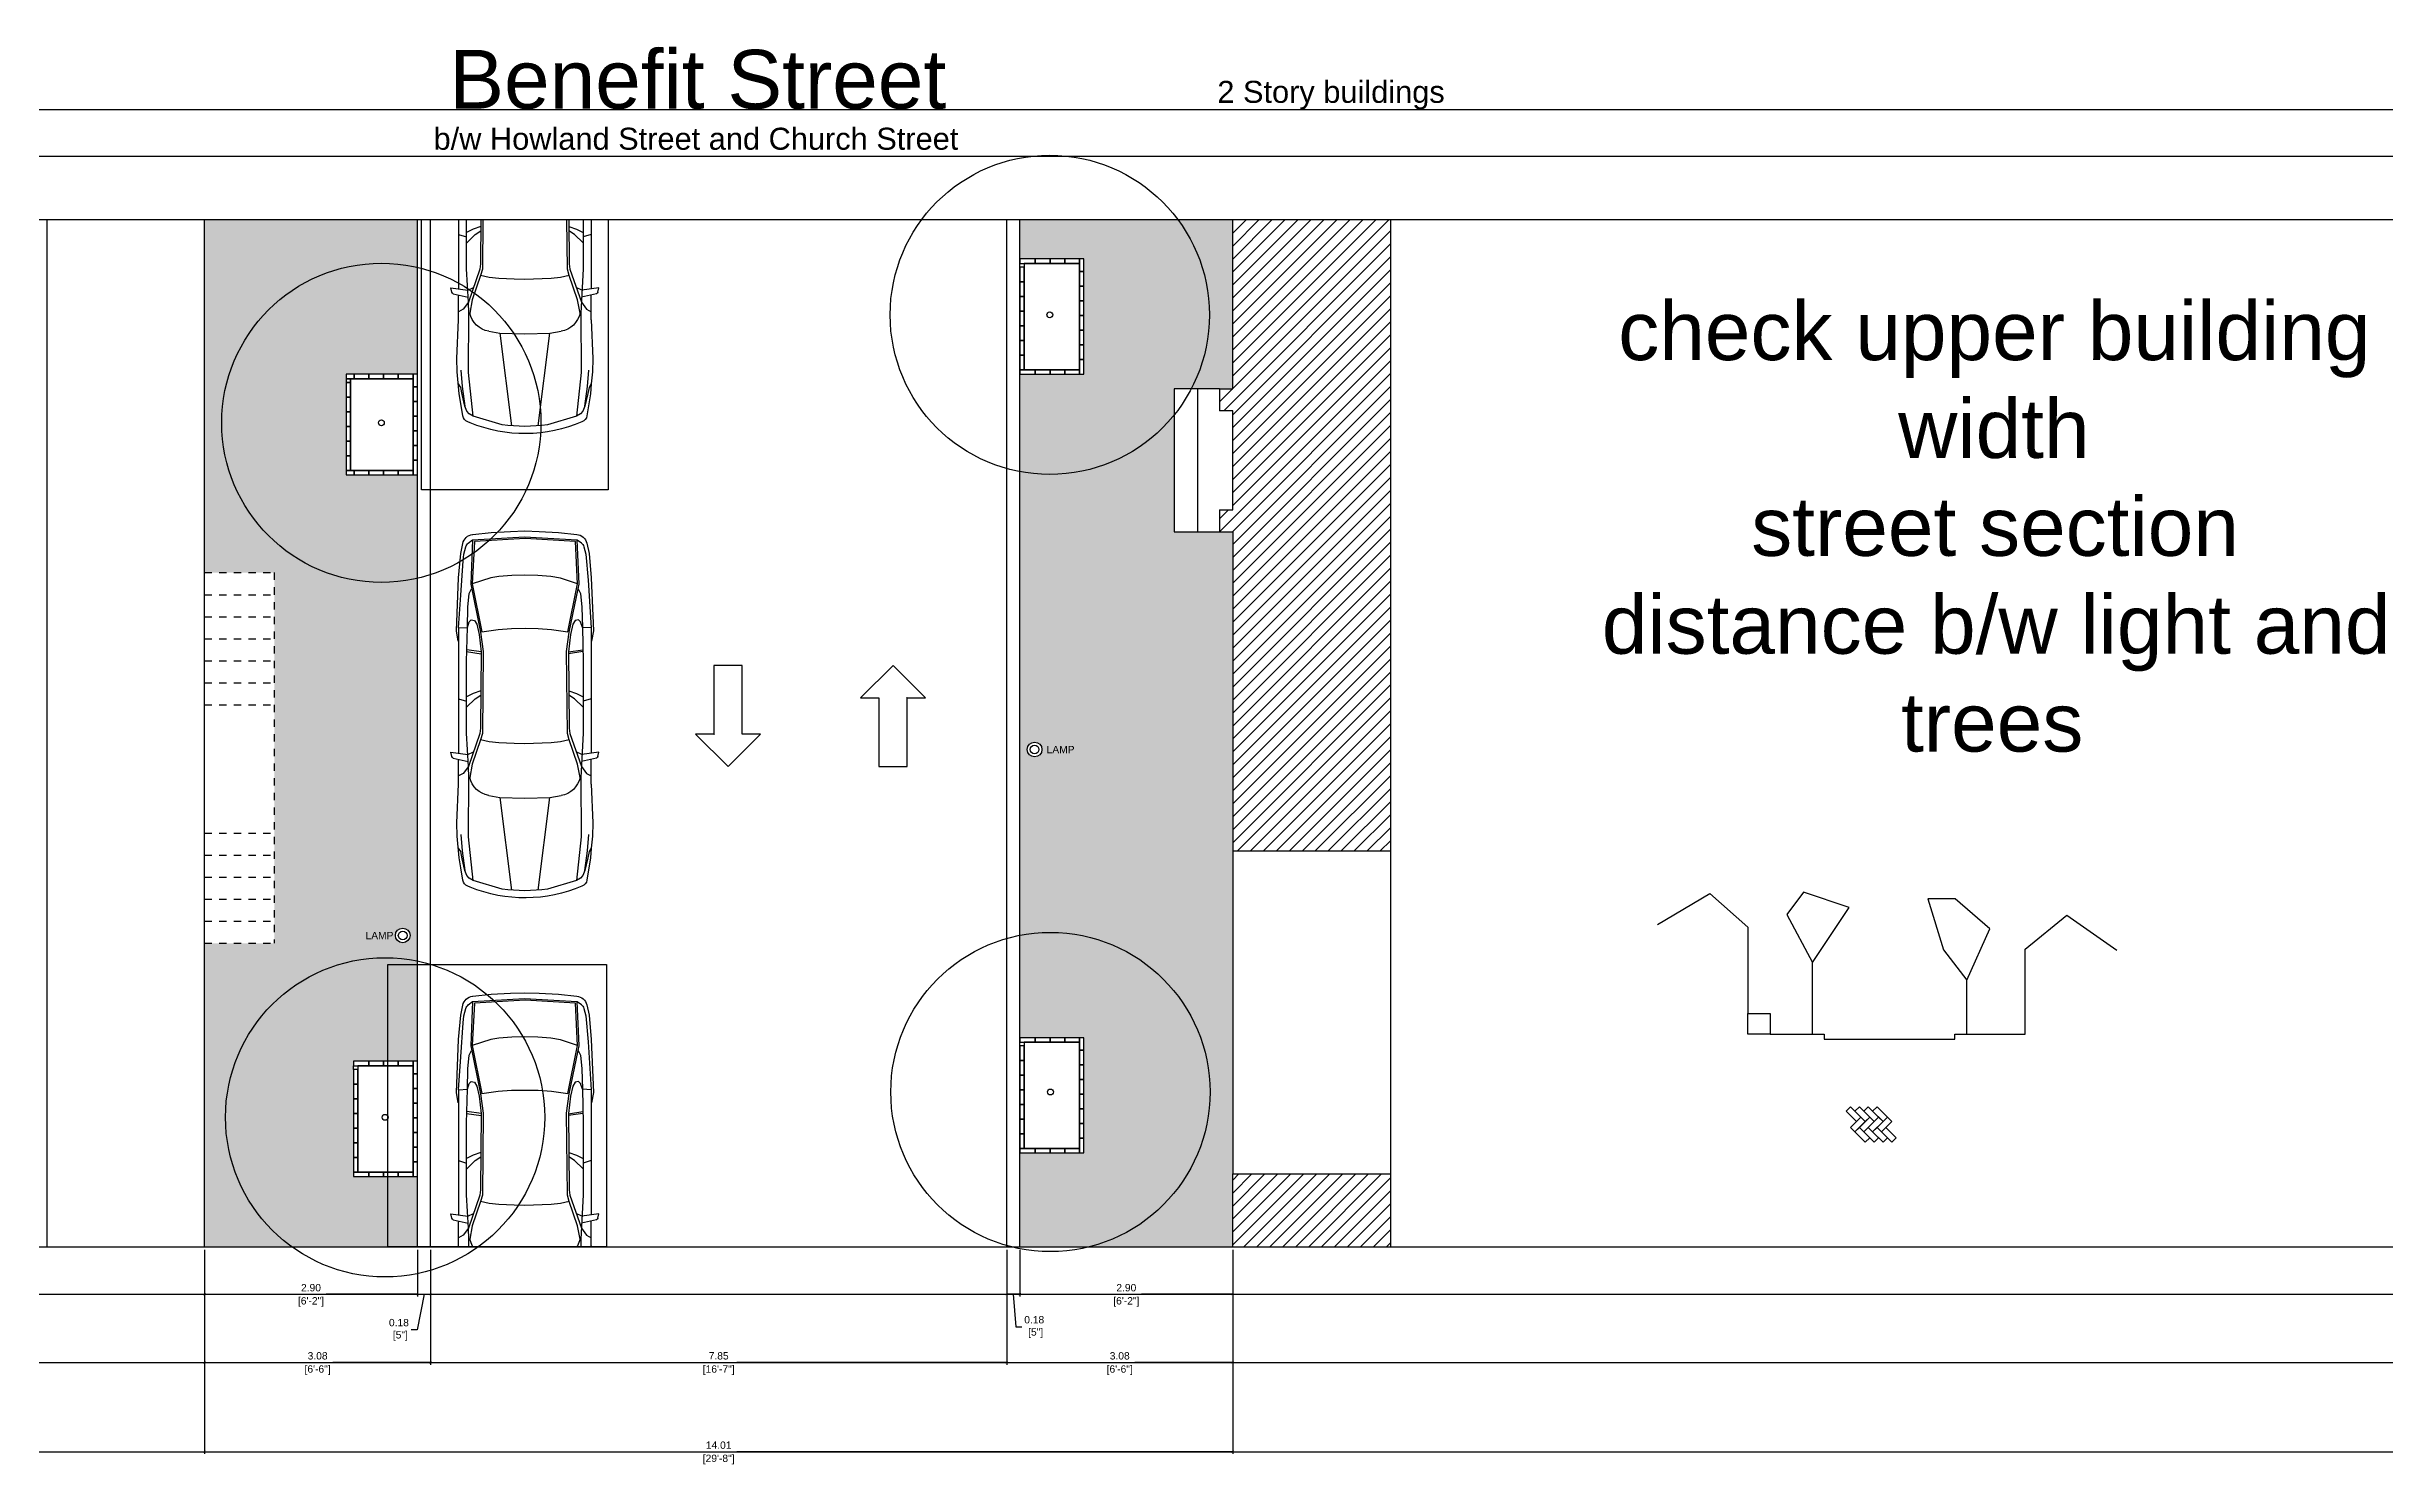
# Model space of a CAD drawing. Extents: x 4 to 262, y -261 to 351.
# Drawn here: x 46.61 to 78.48, y -113.14 to -93.82 of the extents above; entities that cross this region are included whole.
import ezdxf
from ezdxf.xclip import XClip

# ---------------------------------------------------------------- set-up
doc = ezdxf.new("R2010")
doc.units = 0
doc.header["$LTSCALE"] = 0.1
doc.header["$MEASUREMENT"] = 0
doc.header["$XCLIPFRAME"] = 2
doc.header["$PDMODE"] = 3
doc.linetypes.add('DASHED', pattern=[0.75, 0.5, -0.25])
doc.layers.get('0').update_dxf_attribs({"color": 102})
for name, color, linetype in [('Cars', 4, 'Continuous'), ('Details', 9, 'Continuous'), ('Edge', 1, 'Continuous'), ('Hatch and Paving', 252, 'Continuous'), ('HIDDEN', 204, 'Continuous'), ('Optional', 4, 'Continuous'), ('Poche', 6, 'Continuous'), ('Text', 7, 'Continuous'), ('Trees', 3, 'Continuous')]:
    doc.layers.add(name, color=color, linetype=linetype)
doc.styles.get("Standard").update_dxf_attribs({"font": 'Arial.ttf'})
doc.dimstyles.get("Standard").update_dxf_attribs({"dimtxt": 0.1, "dimasz": 0.03, "dimexe": 0.03, "dimexo": 0.04, "dimgap": 0.04, "dimtad": 0, "dimtih": 1, "dimtoh": 1, "dimzin": 0, "dimdsep": 46, "dimtxsty": 'Standard', "dimblk": 'ARCHTICK', "dimblk1": 'ARCHTICK', "dimblk2": 'ARCHTICK', "dimcen": 0.09, "dimclrd": 256, "dimclre": 256, "dimadec": 0, "dimazin": 0, "dimtfac": 1, "dimtofl": 0, "dimtmove": 1, "dimatfit": 3, "dimfxl": 1, "dimtolj": 1, "dimtzin": 0, "dimlwe": -1, "dimarcsym": 0})

msp = doc.modelspace()

# ---------------------------------------------------------------- texts
at = {"layer": 'Text', "attachment_point": 1}
for s, width, insert, char_height in [('\\pi3.0709;Benefit Street', 12.78844, (49.029, -93.865), 0.8), ('\\pi1.7752;2 Story buildings', 6.61172, (60.79, -94.287), 0.3), ('\\pi2.856;b/w Howland Street and Church Street', 12.78844, (49.029, -94.926), 0.3), ('\\pi1.3301;check upper building \\P\\pi5.1446;width\\P\\pi3.1418;street section\\P\\pi1.1064;distance b/w light and \\P\\pi5.1828;trees', 12.78844, (66.698, -97.293), 0.8), ('LAMP', 0.8281, (60.239, -103.349), 0.1), ('LAMP', 0.8281, (50.958, -105.884), 0.1)]:
    msp.add_mtext_dynamic_manual_height_columns(s, width=width, gutter_width=1, heights=[0], dxfattribs=dict(at, insert=insert, char_height=char_height))

# ---------------------------------------------------------------- blocks, each defined once
blk = doc.blocks.new('Car 1')
at = {"color": 8, "linetype": 'Continuous'}
for p, q in [((29.702, 21.376), (29.672, 21.235)), ((29.836, 21.421), (29.776, 21.38)), ((29.809, 20.82), (29.836, 21.421)), ((29.83, 20.822), (29.859, 21.401)), ((30.55, 21.463), (29.836, 21.421)), ((30.089, 21.523), (29.839, 21.496)), ((29.859, 21.401), (30.542, 21.441)), ((30.35, 21.538), (30.089, 21.523)), ((30.547, 21.543), (30.35, 21.538)), ((30.542, 21.441), (31.234, 21.401)), ((30.743, 21.538), (30.547, 21.543)), ((31.258, 21.421), (30.55, 21.463)), ((31.004, 21.523), (30.743, 21.538)), ((31.254, 21.496), (31.004, 21.523)), ((31.234, 21.401), (31.263, 20.822)), ((31.321, 21.376), (31.258, 21.421)), ((31.258, 21.421), (31.285, 20.82)), ((31.421, 21.235), (31.392, 21.372)), ((29.672, 21.235), (29.643, 20.905)), ((29.714, 21.228), (29.683, 20.872)), ((29.742, 21.327), (29.714, 21.228)), ((31.379, 21.228), (31.351, 21.327)), ((31.389, 21.134), (31.379, 21.228)), ((31.421, 20.669), (31.389, 21.134)), ((31.45, 20.905), (31.421, 21.235)), ((29.643, 20.905), (29.613, 20.182)), ((29.683, 20.872), (29.643, 20.221)), ((29.822, 20.756), (29.789, 20.69)), ((29.822, 20.756), (29.809, 20.82)), ((29.942, 20.164), (29.822, 20.756)), ((29.83, 20.822), (30.062, 20.899)), ((29.962, 20.168), (29.83, 20.822)), ((30.062, 20.899), (30.191, 20.924)), ((30.191, 20.924), (30.368, 20.938)), ((30.368, 20.938), (30.55, 20.94)), ((30.55, 20.94), (30.725, 20.938)), ((30.725, 20.938), (30.902, 20.924)), ((30.902, 20.924), (31.012, 20.906)), ((31.012, 20.906), (31.263, 20.822)), ((31.263, 20.822), (31.131, 20.168)), ((31.285, 20.82), (31.152, 20.164)), ((31.305, 20.69), (31.272, 20.756)), ((31.48, 20.182), (31.45, 20.905)), ((29.769, 20.504), (29.763, 20.228)), ((29.789, 20.69), (29.769, 20.504)), ((31.324, 20.504), (31.305, 20.69)), ((31.33, 20.228), (31.324, 20.504)), ((31.45, 20.221), (31.421, 20.669)), ((29.613, 20.182), (29.639, 20.04)), ((29.643, 20.221), (29.763, 20.228)), ((29.643, 20.221), (29.643, 18.514)), ((29.763, 20.228), (29.752, 19.766)), ((29.763, 20.228), (29.789, 20.305)), ((29.789, 20.305), (29.814, 20.332)), ((29.814, 20.332), (29.86, 20.322)), ((29.86, 20.322), (29.891, 20.271)), ((29.891, 20.271), (29.924, 20.133)), ((29.924, 20.133), (29.954, 19.896)), ((29.979, 19.902), (29.942, 20.164)), ((30.184, 20.202), (29.962, 20.168)), ((30.365, 20.215), (30.184, 20.202)), ((30.543, 20.217), (30.365, 20.215)), ((30.728, 20.215), (30.543, 20.217)), ((30.909, 20.202), (30.728, 20.215)), ((31.131, 20.168), (30.909, 20.202)), ((31.152, 20.164), (31.114, 19.902)), ((31.169, 20.133), (31.14, 19.896)), ((31.202, 20.271), (31.169, 20.133)), ((31.234, 20.322), (31.202, 20.271)), ((31.279, 20.332), (31.234, 20.322)), ((31.305, 20.305), (31.279, 20.332)), ((31.33, 20.228), (31.305, 20.305)), ((31.342, 19.766), (31.33, 20.228)), ((31.45, 20.221), (31.33, 20.228)), ((31.45, 20.221), (31.45, 18.514)), ((31.454, 20.04), (31.48, 20.182)), ((29.752, 19.766), (29.752, 18.789)), ((29.954, 19.894), (29.755, 19.924)), ((29.755, 19.899), (29.95, 19.87)), ((29.954, 19.896), (29.942, 18.855)), ((29.967, 18.785), (29.979, 19.902)), ((31.114, 19.902), (31.126, 18.785)), ((31.14, 19.896), (31.338, 19.924)), ((31.14, 19.896), (31.151, 18.855)), ((31.341, 19.899), (31.143, 19.87)), ((31.342, 18.789), (31.342, 19.766)), ((29.642, 19.256), (29.752, 19.222)), ((29.843, 19.328), (29.752, 19.284)), ((29.752, 19.142), (29.87, 19.256)), ((29.948, 19.366), (29.843, 19.328)), ((29.87, 19.256), (29.947, 19.307)), ((31.145, 19.366), (31.25, 19.328)), ((31.223, 19.256), (31.146, 19.307)), ((31.344, 19.14), (31.223, 19.256)), ((31.25, 19.328), (31.344, 19.283)), ((31.451, 19.256), (31.342, 19.222)), ((29.942, 18.855), (29.932, 18.784)), ((31.151, 18.855), (31.161, 18.784)), ((29.551, 18.47), (29.538, 18.53)), ((29.538, 18.53), (29.769, 18.496)), ((29.752, 18.789), (29.784, 18.185)), ((29.769, 18.496), (29.846, 18.532)), ((29.932, 18.784), (29.777, 18.333)), ((29.829, 18.365), (29.943, 18.698)), ((29.943, 18.698), (29.967, 18.785)), ((29.943, 18.698), (30.062, 18.67)), ((30.062, 18.67), (30.19, 18.655)), ((30.19, 18.655), (30.551, 18.644)), ((30.551, 18.644), (30.691, 18.648)), ((30.691, 18.648), (30.903, 18.655)), ((30.903, 18.655), (31.031, 18.67)), ((31.031, 18.67), (31.15, 18.698)), ((31.126, 18.785), (31.15, 18.698)), ((31.15, 18.698), (31.264, 18.365)), ((31.161, 18.784), (31.316, 18.333)), ((31.325, 18.496), (31.248, 18.532)), ((31.316, 18.333), (31.342, 18.789)), ((31.555, 18.53), (31.325, 18.496)), ((31.542, 18.47), (31.555, 18.53)), ((29.571, 18.449), (29.774, 18.402)), ((29.643, 18.092), (29.643, 18.432)), ((29.705, 18.239), (29.643, 18.204)), ((29.777, 18.333), (29.705, 18.239)), ((29.784, 18.185), (29.779, 17.375)), ((29.795, 18.185), (29.829, 18.365)), ((31.264, 18.365), (31.298, 18.185)), ((31.309, 18.185), (31.316, 18.333)), ((31.315, 17.375), (31.309, 18.185)), ((31.316, 18.333), (31.389, 18.239)), ((31.522, 18.449), (31.32, 18.402)), ((31.389, 18.239), (31.451, 18.204)), ((31.45, 18.092), (31.45, 18.432)), ((29.643, 18.092), (29.62, 17.566)), ((30.206, 17.913), (30.054, 17.938)), ((30.366, 16.648), (30.206, 17.913)), ((30.547, 17.902), (30.206, 17.913)), ((30.887, 17.913), (30.547, 17.902)), ((30.887, 17.913), (30.727, 16.648)), ((31.039, 17.938), (30.887, 17.913)), ((31.473, 17.566), (31.45, 18.092)), ((29.62, 17.566), (29.626, 17.384)), ((31.467, 17.384), (31.473, 17.566)), ((29.626, 17.384), (29.642, 17.219)), ((29.642, 17.219), (29.672, 17.173)), ((29.642, 17.219), (29.653, 17.087)), ((29.694, 17.185), (29.676, 17.408)), ((29.779, 17.375), (29.843, 16.78)), ((31.251, 16.78), (31.315, 17.375)), ((31.417, 17.408), (31.4, 17.185)), ((31.421, 17.173), (31.451, 17.219)), ((31.441, 17.087), (31.467, 17.384)), ((29.653, 17.087), (29.701, 16.784)), ((29.672, 17.173), (29.689, 17.09)), ((29.689, 17.09), (29.73, 16.918)), ((29.73, 16.918), (29.694, 17.185)), ((29.73, 16.918), (29.756, 16.848)), ((31.338, 16.848), (31.363, 16.918)), ((31.4, 17.185), (31.363, 16.918)), ((31.363, 16.918), (31.4, 17.074)), ((31.392, 16.784), (31.421, 16.954)), ((31.4, 17.074), (31.421, 17.173)), ((31.421, 16.954), (31.441, 17.087)), ((29.756, 16.848), (29.789, 16.813)), ((29.789, 16.813), (29.843, 16.78)), ((29.843, 16.78), (30.238, 16.663)), ((30.855, 16.663), (31.251, 16.78)), ((31.251, 16.78), (31.305, 16.813)), ((31.293, 16.689), (31.324, 16.702)), ((31.305, 16.813), (31.338, 16.848)), ((30.547, 16.543), (30.547, 16.543))]:
    blk.add_line(p, q, dxfattribs=at)
for centre, radius, start, end in [((29.857, 21.339), 0.159, 96.1654, 166.417), ((29.844, 21.298), 0.106, 124.732, 163.999), ((31.237, 21.339), 0.159, 12.0139, 81.7918), ((31.249, 21.298), 0.106, 16.0009, 47.497), ((29.577, 18.475), 0.0265, 191.8561, 256.8464), ((30.107, 18.253), 0.32, 192.2413, 260.4689), ((30.987, 18.253), 0.319, 279.531, 347.7586), ((31.516, 18.475), 0.0265, 283.1524, 348.1427), ((29.805, 16.802), 0.106, 189.5619, 249.9003), ((30.547, 18.523), 1.98, 246.8697, 292.1307), ((30.547, 18.805), 2.164, 261.8061, 278.1938), ((31.288, 16.802), 0.106, 290.0997, 350.438)]:
    blk.add_arc(centre, radius, start, end, dxfattribs=at)
blk = doc.blocks.new('Tree 1')
for radius in [2.175, 0.04]:
    blk.add_circle((19.781, 19.848), radius)
blk = doc.blocks.new('_ArchTick')
at = {"color": 0, "linetype": 'ByBlock', "const_width": 0.15}
blk.add_lwpolyline([(-0.5, -0.5), (0.5, 0.5)], dxfattribs=at)
blk = doc.blocks.new('*D69')
at = {"layer": 'Defpoints', "color": 0, "transparency": 16777216}
for p in [(48.765, -110.176), (51.665, -110.176), (51.665, -110.823)]:
    blk.add_point(p, dxfattribs=at)
at = {"layer": 'Text', "transparency": 16777216}
for p, q in [((48.765, -110.216), (48.765, -110.853)), ((51.665, -110.216), (51.665, -110.853))]:
    blk.add_line(p, q, dxfattribs=at)
at = {"layer": 'Text', "lineweight": -2, "transparency": 16777216}
for p, q in [((48.765, -110.823), (50.006, -110.823)), ((51.665, -110.823), (50.423, -110.823))]:
    blk.add_line(p, q, dxfattribs=at)
at = {"layer": 'Text', "lineweight": -2, "transparency": 16777216, "xscale": 0.03, "yscale": 0.03, "zscale": 0.03, "rotation": 180}
blk.add_blockref('_ArchTick', (48.765, -110.823), dxfattribs=at)
at = {"layer": 'Text', "lineweight": -2, "transparency": 16777216, "xscale": 0.03, "yscale": 0.03, "zscale": 0.03}
blk.add_blockref('_ArchTick', (51.665, -110.823), dxfattribs=at)
at = {"layer": 'Text', "color": 0, "transparency": 16777216, "char_height": 0.1, "attachment_point": 5}
for s, insert in [('\\A1;[6\'-2"]', (50.215, -110.927)), ('\\A1;2.90', (50.215, -110.733))]:
    blk.add_mtext(s, dxfattribs=dict(at, insert=insert))
blk = doc.blocks.new('*D70')
at = {"layer": 'Defpoints', "color": 0, "transparency": 16777216}
for p in [(51.665, -110.176), (51.845, -110.176), (51.845, -110.823)]:
    blk.add_point(p, dxfattribs=at)
at = {"layer": 'Text', "transparency": 16777216}
for p, q in [((51.665, -110.216), (51.665, -110.853)), ((51.845, -110.216), (51.845, -110.853))]:
    blk.add_line(p, q, dxfattribs=at)
at = {"layer": 'Text', "lineweight": -2, "transparency": 16777216}
for p, q in [((51.755, -110.823), (51.661, -111.307)), ((51.665, -110.823), (51.845, -110.823)), ((51.661, -111.307), (51.581, -111.307))]:
    blk.add_line(p, q, dxfattribs=at)
at = {"layer": 'Text', "lineweight": -2, "transparency": 16777216, "xscale": 0.03, "yscale": 0.03, "zscale": 0.03, "rotation": 180}
blk.add_blockref('_ArchTick', (51.665, -110.823), dxfattribs=at)
at = {"layer": 'Text', "lineweight": -2, "transparency": 16777216, "xscale": 0.03, "yscale": 0.03, "zscale": 0.03}
blk.add_blockref('_ArchTick', (51.845, -110.823), dxfattribs=at)
at = {"layer": 'Text', "color": 0, "transparency": 16777216, "insert": (51.413, -111.307), "char_height": 0.1, "attachment_point": 5}
blk.add_mtext('\\A1;0.18\\P [5"]', dxfattribs=at)
blk = doc.blocks.new('*D71')
at = {"layer": 'Defpoints', "color": 0, "transparency": 16777216}
for p in [(51.845, -110.176), (59.695, -110.176), (59.695, -111.753)]:
    blk.add_point(p, dxfattribs=at)
at = {"layer": 'Text', "transparency": 16777216}
for p, q in [((51.845, -110.216), (51.845, -111.783)), ((59.695, -110.216), (59.695, -111.783))]:
    blk.add_line(p, q, dxfattribs=at)
at = {"layer": 'Text', "lineweight": -2, "transparency": 16777216}
for p, q in [((51.845, -111.753), (55.522, -111.753)), ((59.695, -111.753), (56.017, -111.753))]:
    blk.add_line(p, q, dxfattribs=at)
at = {"layer": 'Text', "lineweight": -2, "transparency": 16777216, "xscale": 0.03, "yscale": 0.03, "zscale": 0.03, "rotation": 180}
blk.add_blockref('_ArchTick', (51.845, -111.753), dxfattribs=at)
at = {"layer": 'Text', "lineweight": -2, "transparency": 16777216, "xscale": 0.03, "yscale": 0.03, "zscale": 0.03}
blk.add_blockref('_ArchTick', (59.695, -111.753), dxfattribs=at)
at = {"layer": 'Text', "color": 0, "transparency": 16777216, "char_height": 0.1, "attachment_point": 5}
for s, insert in [('\\A1;[16\'-7"]', (55.77, -111.856)), ('\\A1;7.85', (55.77, -111.662))]:
    blk.add_mtext(s, dxfattribs=dict(at, insert=insert))
blk = doc.blocks.new('*D72')
at = {"layer": 'Defpoints', "color": 0, "transparency": 16777216}
for p in [(59.695, -110.176), (59.875, -110.176), (59.695, -110.823)]:
    blk.add_point(p, dxfattribs=at)
at = {"layer": 'Text', "transparency": 16777216}
for p, q in [((59.695, -110.216), (59.695, -110.853)), ((59.875, -110.216), (59.875, -110.853))]:
    blk.add_line(p, q, dxfattribs=at)
at = {"layer": 'Text', "lineweight": -2, "transparency": 16777216}
for p, q in [((59.875, -110.823), (59.695, -110.823)), ((59.785, -110.823), (59.821, -111.268)), ((59.821, -111.268), (59.901, -111.268))]:
    blk.add_line(p, q, dxfattribs=at)
at = {"layer": 'Text', "lineweight": -2, "transparency": 16777216, "xscale": 0.03, "yscale": 0.03, "zscale": 0.03, "rotation": 180}
blk.add_blockref('_ArchTick', (59.695, -110.823), dxfattribs=at)
at = {"layer": 'Text', "lineweight": -2, "transparency": 16777216, "xscale": 0.03, "yscale": 0.03, "zscale": 0.03}
blk.add_blockref('_ArchTick', (59.875, -110.823), dxfattribs=at)
at = {"layer": 'Text', "color": 0, "transparency": 16777216, "insert": (60.07, -111.268), "char_height": 0.1, "attachment_point": 5}
blk.add_mtext('\\A1;0.18\\P [5"]', dxfattribs=at)
blk = doc.blocks.new('*D73')
at = {"layer": 'Defpoints', "color": 0, "transparency": 16777216}
for p in [(59.875, -110.176), (62.775, -110.176), (62.775, -110.823)]:
    blk.add_point(p, dxfattribs=at)
at = {"layer": 'Text', "transparency": 16777216}
for p, q in [((59.875, -110.216), (59.875, -110.853)), ((62.775, -110.216), (62.775, -110.853))]:
    blk.add_line(p, q, dxfattribs=at)
at = {"layer": 'Text', "lineweight": -2, "transparency": 16777216}
for p, q in [((59.875, -110.823), (61.116, -110.823)), ((62.775, -110.823), (61.533, -110.823))]:
    blk.add_line(p, q, dxfattribs=at)
at = {"layer": 'Text', "lineweight": -2, "transparency": 16777216, "xscale": 0.03, "yscale": 0.03, "zscale": 0.03, "rotation": 180}
blk.add_blockref('_ArchTick', (59.875, -110.823), dxfattribs=at)
at = {"layer": 'Text', "lineweight": -2, "transparency": 16777216, "xscale": 0.03, "yscale": 0.03, "zscale": 0.03}
blk.add_blockref('_ArchTick', (62.775, -110.823), dxfattribs=at)
at = {"layer": 'Text', "color": 0, "transparency": 16777216, "char_height": 0.1, "attachment_point": 5}
for s, insert in [('\\A1;[6\'-2"]', (61.325, -110.927)), ('\\A1;2.90', (61.325, -110.733))]:
    blk.add_mtext(s, dxfattribs=dict(at, insert=insert))
blk = doc.blocks.new('*D74')
at = {"layer": 'Defpoints', "color": 0, "transparency": 16777216}
for p in [(48.765, -110.176), (51.845, -110.176), (51.845, -111.753)]:
    blk.add_point(p, dxfattribs=at)
at = {"layer": 'Text', "transparency": 16777216}
for p, q in [((48.765, -110.216), (48.765, -111.783)), ((51.845, -110.216), (51.845, -111.783))]:
    blk.add_line(p, q, dxfattribs=at)
at = {"layer": 'Text', "lineweight": -2, "transparency": 16777216}
for p, q in [((48.765, -111.753), (50.096, -111.753)), ((51.845, -111.753), (50.513, -111.753))]:
    blk.add_line(p, q, dxfattribs=at)
at = {"layer": 'Text', "lineweight": -2, "transparency": 16777216, "xscale": 0.03, "yscale": 0.03, "zscale": 0.03, "rotation": 180}
blk.add_blockref('_ArchTick', (48.765, -111.753), dxfattribs=at)
at = {"layer": 'Text', "lineweight": -2, "transparency": 16777216, "xscale": 0.03, "yscale": 0.03, "zscale": 0.03}
blk.add_blockref('_ArchTick', (51.845, -111.753), dxfattribs=at)
at = {"layer": 'Text', "color": 0, "transparency": 16777216, "char_height": 0.1, "attachment_point": 5}
for s, insert in [('\\A1;[6\'-6"]', (50.305, -111.856)), ('\\A1;3.08', (50.305, -111.662))]:
    blk.add_mtext(s, dxfattribs=dict(at, insert=insert))
blk = doc.blocks.new('*D75')
at = {"layer": 'Defpoints', "color": 0, "transparency": 16777216}
for p in [(59.695, -110.176), (62.775, -110.176), (62.775, -111.753)]:
    blk.add_point(p, dxfattribs=at)
at = {"layer": 'Text', "transparency": 16777216}
for p, q in [((59.695, -110.216), (59.695, -111.783)), ((62.775, -110.216), (62.775, -111.783))]:
    blk.add_line(p, q, dxfattribs=at)
at = {"layer": 'Text', "lineweight": -2, "transparency": 16777216}
for p, q in [((59.695, -111.753), (61.026, -111.753)), ((62.775, -111.753), (61.443, -111.753))]:
    blk.add_line(p, q, dxfattribs=at)
at = {"layer": 'Text', "lineweight": -2, "transparency": 16777216, "xscale": 0.03, "yscale": 0.03, "zscale": 0.03, "rotation": 180}
blk.add_blockref('_ArchTick', (59.695, -111.753), dxfattribs=at)
at = {"layer": 'Text', "lineweight": -2, "transparency": 16777216, "xscale": 0.03, "yscale": 0.03, "zscale": 0.03}
blk.add_blockref('_ArchTick', (62.775, -111.753), dxfattribs=at)
at = {"layer": 'Text', "color": 0, "transparency": 16777216, "char_height": 0.1, "attachment_point": 5}
for s, insert in [('\\A1;[6\'-6"]', (61.235, -111.856)), ('\\A1;3.08', (61.235, -111.662))]:
    blk.add_mtext(s, dxfattribs=dict(at, insert=insert))
blk = doc.blocks.new('*D76')
at = {"layer": 'Defpoints', "color": 0, "transparency": 16777216}
for p in [(48.765, -110.176), (62.775, -110.176), (62.775, -112.969)]:
    blk.add_point(p, dxfattribs=at)
at = {"layer": 'Text', "transparency": 16777216}
for p, q in [((48.765, -110.216), (48.765, -112.999)), ((62.775, -110.216), (62.775, -112.999))]:
    blk.add_line(p, q, dxfattribs=at)
at = {"layer": 'Text', "lineweight": -2, "transparency": 16777216}
for p, q in [((48.765, -112.969), (55.522, -112.969)), ((62.775, -112.969), (56.017, -112.969))]:
    blk.add_line(p, q, dxfattribs=at)
at = {"layer": 'Text', "lineweight": -2, "transparency": 16777216, "xscale": 0.03, "yscale": 0.03, "zscale": 0.03, "rotation": 180}
blk.add_blockref('_ArchTick', (48.765, -112.969), dxfattribs=at)
at = {"layer": 'Text', "lineweight": -2, "transparency": 16777216, "xscale": 0.03, "yscale": 0.03, "zscale": 0.03}
blk.add_blockref('_ArchTick', (62.775, -112.969), dxfattribs=at)
at = {"layer": 'Text', "color": 0, "transparency": 16777216, "char_height": 0.1, "attachment_point": 5}
for s, insert in [('\\A1;[29\'-8"]', (55.77, -113.073)), ('\\A1;14.01', (55.77, -112.879))]:
    blk.add_mtext(s, dxfattribs=dict(at, insert=insert))

# ---------------------------------------------------------------- dimensions: what is measured, and where the dimension line sits
at = {"layer": 'Text'}
for base, p1, p2, picture, middle in [((51.665, -110.823), (48.765, -110.176), (51.665, -110.176), '*D69', (50.215, -110.823)), ((51.845, -111.753), (48.765, -110.176), (51.845, -110.176), '*D74', (50.305, -111.753)), ((62.775, -112.969), (48.765, -110.176), (62.775, -110.176), '*D76', (55.77, -112.969)), ((59.695, -111.753), (51.845, -110.176), (59.695, -110.176), '*D71', (55.77, -111.753)), ((62.775, -111.753), (59.695, -110.176), (62.775, -110.176), '*D75', (61.235, -111.753)), ((62.775, -110.823), (59.875, -110.176), (62.775, -110.176), '*D73', (61.325, -110.823))]:
    dim = msp.add_linear_dim(base=base, p1=p1, p2=p2, dimstyle='Standard', override={"dimpost": '\\X'}, dxfattribs=at)
    dim.commit()
    dim.dimension.update_dxf_attribs({"geometry": picture, "text_midpoint": middle})
for base, p1, p2, picture, middle in [((51.845, -110.823), (51.665, -110.176), (51.845, -110.176), '*D70', (51.541, -111.307)), ((59.695, -110.823), (59.875, -110.176), (59.695, -110.176), '*D72', (59.941, -111.268))]:
    dim = msp.add_linear_dim(base=base, p1=p1, p2=p2, dimstyle='Standard', override={"dimpost": '\\X'}, dxfattribs=at)
    dim.commit()
    dim.dimension.update_dxf_attribs({"geometry": picture, "text_midpoint": middle, "dimtype": 160})

# ---------------------------------------------------------------- hatches: boundary and pattern name
at = {"layer": 'Hatch and Paving'}
h = msp.add_hatch(dxfattribs=at)
h.set_pattern_fill('AR-HBONE', color=256, scale=0.03, angle=90)
h.paths.add_polyline_path([(62.775, -100.432), (62.595, -100.432), (61.975, -100.432), (61.975, -98.482), (62.595, -98.482), (62.775, -98.482), (62.775, -96.176), (59.875, -96.176), (59.875, -96.714), (60.085, -96.714), (60.285, -96.714), (60.485, -96.714), (60.685, -96.714), (60.745, -96.714), (60.745, -96.884), (60.745, -97.084), (60.745, -97.284), (60.745, -97.484), (60.745, -97.684), (60.745, -97.884), (60.745, -98.084), (60.745, -98.284), (60.685, -98.284), (60.485, -98.284), (60.285, -98.284), (60.085, -98.284), (59.875, -98.284), (59.875, -107.326), (60.085, -107.326), (60.285, -107.326), (60.485, -107.326), (60.685, -107.326), (60.745, -107.326), (60.745, -107.496), (60.745, -107.696), (60.745, -107.896), (60.745, -108.096), (60.745, -108.296), (60.745, -108.496), (60.745, -108.696), (60.745, -108.896), (60.685, -108.896), (60.485, -108.896), (60.285, -108.896), (60.085, -108.896), (59.875, -108.896), (59.875, -110.176), (62.775, -110.176), (62.775, -109.182), (62.775, -104.782)])
h.paths.add_polyline_path([(60.175, -103.399, -1), (59.975, -103.399, -1)], flags=16)
h.paths.add_polyline_path([(60.135, -103.399, -1), (60.015, -103.399, -1)], flags=0)
h.paths.add_polyline_path([(51.665, -99.656), (51.605, -99.656), (51.405, -99.656), (51.205, -99.656), (51.005, -99.656), (50.805, -99.656), (50.695, -99.656), (50.695, -99.596), (50.695, -99.396), (50.695, -99.196), (50.695, -98.996), (50.695, -98.796), (50.695, -98.596), (50.695, -98.396), (50.695, -98.346), (50.695, -98.286), (50.805, -98.286), (51.005, -98.286), (51.205, -98.286), (51.405, -98.286), (51.605, -98.286), (51.665, -98.286), (51.665, -96.176), (48.765, -96.176), (48.765, -100.989), (49.715, -100.989), (49.715, -106.039), (48.765, -106.039), (48.765, -110.176), (51.665, -110.176), (51.665, -109.218), (51.605, -109.218), (51.405, -109.218), (51.205, -109.218), (51.005, -109.218), (50.795, -109.218), (50.795, -109.158), (50.795, -108.958), (50.795, -108.758), (50.795, -108.558), (50.795, -108.358), (50.795, -108.158), (50.795, -107.958), (50.795, -107.758), (50.795, -107.708), (50.795, -107.648), (51.005, -107.648), (51.205, -107.648), (51.405, -107.648), (51.605, -107.648), (51.665, -107.648)])
h.paths.add_polyline_path([(51.565, -105.933, -1), (51.365, -105.933, -1)], flags=16)
h.paths.add_polyline_path([(51.525, -105.933, -1), (51.405, -105.933, -1)], flags=0)
at = {"layer": 'HIDDEN'}
h = msp.add_hatch(dxfattribs=at)
h.set_pattern_fill('ANSI31', color=1)
h.set_pattern_definition([(45, (-2.43748, 0), (-0.08838835, 0.08838835), [])])
h.paths.add_polyline_path([(64.925, -96.176), (62.775, -96.176), (62.775, -98.482), (62.595, -98.482), (62.595, -98.782), (62.775, -98.782), (62.775, -100.132), (62.595, -100.132), (62.595, -100.432), (62.775, -100.432), (62.775, -104.782), (64.925, -104.782)])
h.paths.add_polyline_path([(64.925, -109.182), (62.775, -109.182), (62.775, -110.176), (64.925, -110.176)])

# ---------------------------------------------------------------- linework, layer by layer
at = {"layer": 'Cars'}
for points in [[(55.898, -103.632), (56.34, -103.19), (56.09, -103.19), (56.09, -102.252), (55.706, -102.252), (55.706, -103.19), (55.715, -103.19), (55.456, -103.19)], [(58.146, -102.252), (57.704, -102.694), (57.954, -102.694), (57.954, -103.632), (58.338, -103.632), (58.338, -102.694), (58.329, -102.694), (58.588, -102.694)]]:
    msp.add_lwpolyline(points, close=True, dxfattribs=at)
at = {"layer": 'Details'}
for p, q in [((51.665, -110.176), (51.665, -96.176)), ((59.875, -110.176), (59.875, -96.176))]:
    msp.add_line(p, q, dxfattribs=at)
at = {"layer": 'Edge'}
for p, q in [((51.845, -110.176), (51.845, -96.176)), ((59.695, -110.176), (59.695, -96.176)), ((62.775, -104.782), (62.775, -109.182))]:
    msp.add_line(p, q, dxfattribs=at)
for p in [(7.603, -96.176), (14.396, -110.176)]:
    msp.add_xline(p, (1, 0), dxfattribs=at)
for points in [[(60.685, -98.224), (60.685, -96.774), (59.935, -96.774), (59.935, -98.224)], [(50.755, -98.346), (50.755, -99.596), (51.605, -99.596), (51.605, -98.346)], [(60.685, -108.836), (60.685, -107.386), (59.935, -107.386), (59.935, -108.836)], [(51.605, -109.158), (51.605, -107.708), (50.855, -107.708), (50.855, -109.158)]]:
    msp.add_lwpolyline(points, close=True, dxfattribs=at)
for centre in [(60.075, -103.399), (51.465, -105.933)]:
    msp.add_circle(centre, 0.1, dxfattribs=at)
at = {"layer": 'Hatch and Paving'}
for p, q in [((62.595, -98.482), (61.975, -98.482)), ((61.975, -98.482), (61.975, -100.432)), ((62.295, -98.482), (62.295, -100.432)), ((61.975, -100.432), (62.595, -100.432)), ((68.561, -105.784), (69.278, -105.362)), ((69.278, -105.362), (69.792, -105.821)), ((70.553, -105.341), (70.327, -105.647)), ((71.174, -105.552), (70.553, -105.341)), ((72.618, -105.435), (72.246, -105.435)), ((72.246, -105.435), (72.458, -106.128)), ((73.093, -105.844), (72.618, -105.435)), ((70.327, -105.647), (70.677, -106.303)), ((70.677, -106.303), (71.174, -105.552)), ((73.575, -106.12), (74.139, -105.657)), ((74.139, -105.657), (74.822, -106.132)), ((69.792, -105.821), (69.792, -106.997)), ((72.779, -106.544), (73.093, -105.844)), ((70.677, -107.278), (70.677, -106.303)), ((72.458, -106.128), (72.779, -106.544)), ((73.575, -107.277), (73.575, -106.12)), ((72.779, -107.277), (72.779, -106.544)), ((69.792, -106.997), (70.097, -106.997)), ((69.792, -107.278), (69.792, -106.997)), ((70.097, -106.997), (70.097, -107.278)), ((70.097, -107.278), (69.792, -107.278)), ((70.097, -107.278), (70.834, -107.278)), ((70.834, -107.278), (70.834, -107.345)), ((70.834, -107.345), (72.613, -107.345)), ((72.613, -107.345), (72.613, -107.277)), ((72.613, -107.277), (73.575, -107.277))]:
    msp.add_line(p, q, dxfattribs=at)
for points in [[(59.875, -96.774), (60.085, -96.774), (60.085, -96.714), (59.875, -96.714)], [(59.935, -96.824), (59.875, -96.824), (59.875, -96.774), (59.935, -96.774)], [(59.935, -97.024), (59.935, -96.824), (59.875, -96.824), (59.875, -97.024)], [(60.085, -96.774), (60.285, -96.774), (60.285, -96.714), (60.085, -96.714)], [(60.285, -96.774), (60.485, -96.774), (60.485, -96.714), (60.285, -96.714)], [(60.485, -96.774), (60.685, -96.774), (60.685, -96.714), (60.485, -96.714)], [(60.745, -96.884), (60.745, -96.714), (60.685, -96.714), (60.685, -96.884)], [(59.935, -97.224), (59.935, -97.024), (59.875, -97.024), (59.875, -97.224)], [(60.745, -97.084), (60.745, -96.884), (60.685, -96.884), (60.685, -97.084)], [(60.745, -97.284), (60.745, -97.084), (60.685, -97.084), (60.685, -97.284)], [(59.935, -97.424), (59.935, -97.224), (59.875, -97.224), (59.875, -97.424)], [(59.935, -97.624), (59.935, -97.424), (59.875, -97.424), (59.875, -97.624)], [(60.745, -97.484), (60.745, -97.284), (60.685, -97.284), (60.685, -97.484)], [(60.745, -97.684), (60.745, -97.484), (60.685, -97.484), (60.685, -97.684)], [(59.935, -97.824), (59.935, -97.624), (59.875, -97.624), (59.875, -97.824)], [(59.935, -98.024), (59.935, -97.824), (59.875, -97.824), (59.875, -98.024)], [(60.745, -97.884), (60.745, -97.684), (60.685, -97.684), (60.685, -97.884)], [(59.935, -98.224), (59.935, -98.024), (59.875, -98.024), (59.875, -98.224)], [(60.745, -98.084), (60.745, -97.884), (60.685, -97.884), (60.685, -98.084)], [(60.745, -98.284), (60.745, -98.084), (60.685, -98.084), (60.685, -98.284)], [(50.695, -98.346), (50.805, -98.346), (50.805, -98.286), (50.695, -98.286)], [(50.755, -98.396), (50.755, -98.346), (50.695, -98.346), (50.695, -98.396)], [(50.755, -98.596), (50.755, -98.396), (50.695, -98.396), (50.695, -98.596)], [(50.805, -98.346), (51.005, -98.346), (51.005, -98.286), (50.805, -98.286)], [(51.005, -98.346), (51.205, -98.346), (51.205, -98.286), (51.005, -98.286)], [(51.205, -98.346), (51.405, -98.346), (51.405, -98.286), (51.205, -98.286)], [(51.405, -98.346), (51.605, -98.346), (51.605, -98.286), (51.405, -98.286)], [(51.665, -98.456), (51.665, -98.286), (51.605, -98.286), (51.605, -98.456)], [(51.665, -98.656), (51.665, -98.456), (51.605, -98.456), (51.605, -98.656)], [(59.875, -98.284), (60.085, -98.284), (60.085, -98.224), (59.875, -98.224)], [(60.085, -98.284), (60.285, -98.284), (60.285, -98.224), (60.085, -98.224)], [(60.285, -98.284), (60.485, -98.284), (60.485, -98.224), (60.285, -98.224)], [(60.485, -98.284), (60.685, -98.284), (60.685, -98.224), (60.485, -98.224)], [(50.755, -98.796), (50.755, -98.596), (50.695, -98.596), (50.695, -98.796)], [(51.665, -98.856), (51.665, -98.656), (51.605, -98.656), (51.605, -98.856)], [(50.755, -98.996), (50.755, -98.796), (50.695, -98.796), (50.695, -98.996)], [(50.755, -99.196), (50.755, -98.996), (50.695, -98.996), (50.695, -99.196)], [(51.665, -99.056), (51.665, -98.856), (51.605, -98.856), (51.605, -99.056)], [(51.665, -99.256), (51.665, -99.056), (51.605, -99.056), (51.605, -99.256)], [(50.755, -99.396), (50.755, -99.196), (50.695, -99.196), (50.695, -99.396)], [(50.755, -99.596), (50.755, -99.396), (50.695, -99.396), (50.695, -99.596)], [(51.665, -99.456), (51.665, -99.256), (51.605, -99.256), (51.605, -99.456)], [(50.695, -99.656), (50.805, -99.656), (50.805, -99.596), (50.695, -99.596)], [(50.805, -99.656), (51.005, -99.656), (51.005, -99.596), (50.805, -99.596)], [(51.005, -99.656), (51.205, -99.656), (51.205, -99.596), (51.005, -99.596)], [(51.205, -99.656), (51.405, -99.656), (51.405, -99.596), (51.205, -99.596)], [(51.405, -99.656), (51.605, -99.656), (51.605, -99.596), (51.405, -99.596)], [(51.665, -99.656), (51.665, -99.456), (51.605, -99.456), (51.605, -99.656)], [(59.875, -107.386), (60.085, -107.386), (60.085, -107.326), (59.875, -107.326)], [(60.085, -107.386), (60.285, -107.386), (60.285, -107.326), (60.085, -107.326)], [(60.285, -107.386), (60.485, -107.386), (60.485, -107.326), (60.285, -107.326)], [(60.485, -107.386), (60.685, -107.386), (60.685, -107.326), (60.485, -107.326)], [(60.745, -107.496), (60.745, -107.326), (60.685, -107.326), (60.685, -107.496)], [(50.795, -107.708), (51.005, -107.708), (51.005, -107.648), (50.795, -107.648)], [(51.005, -107.708), (51.205, -107.708), (51.205, -107.648), (51.005, -107.648)], [(51.205, -107.708), (51.405, -107.708), (51.405, -107.648), (51.205, -107.648)], [(51.405, -107.708), (51.605, -107.708), (51.605, -107.648), (51.405, -107.648)], [(51.665, -107.818), (51.665, -107.648), (51.605, -107.648), (51.605, -107.818)], [(59.935, -107.436), (59.875, -107.436), (59.875, -107.386), (59.935, -107.386)], [(59.935, -107.636), (59.935, -107.436), (59.875, -107.436), (59.875, -107.636)], [(59.935, -107.836), (59.935, -107.636), (59.875, -107.636), (59.875, -107.836)], [(60.745, -107.696), (60.745, -107.496), (60.685, -107.496), (60.685, -107.696)], [(60.745, -107.896), (60.745, -107.696), (60.685, -107.696), (60.685, -107.896)], [(50.855, -107.758), (50.795, -107.758), (50.795, -107.708), (50.855, -107.708)], [(50.855, -107.958), (50.855, -107.758), (50.795, -107.758), (50.795, -107.958)], [(50.855, -108.158), (50.855, -107.958), (50.795, -107.958), (50.795, -108.158)], [(51.665, -108.018), (51.665, -107.818), (51.605, -107.818), (51.605, -108.018)], [(51.665, -108.218), (51.665, -108.018), (51.605, -108.018), (51.605, -108.218)], [(59.935, -108.036), (59.935, -107.836), (59.875, -107.836), (59.875, -108.036)], [(60.745, -108.096), (60.745, -107.896), (60.685, -107.896), (60.685, -108.096)], [(50.855, -108.358), (50.855, -108.158), (50.795, -108.158), (50.795, -108.358)], [(51.665, -108.418), (51.665, -108.218), (51.605, -108.218), (51.605, -108.418)], [(59.935, -108.236), (59.935, -108.036), (59.875, -108.036), (59.875, -108.236)], [(59.935, -108.436), (59.935, -108.236), (59.875, -108.236), (59.875, -108.436)], [(60.745, -108.296), (60.745, -108.096), (60.685, -108.096), (60.685, -108.296)], [(60.745, -108.496), (60.745, -108.296), (60.685, -108.296), (60.685, -108.496)], [(71.134, -108.328), (71.275, -108.47), (71.335, -108.41), (71.194, -108.268)], [(71.254, -108.328), (71.395, -108.47), (71.455, -108.41), (71.314, -108.268)], [(71.374, -108.328), (71.515, -108.47), (71.575, -108.41), (71.434, -108.268)], [(71.494, -108.328), (71.636, -108.47), (71.696, -108.41), (71.554, -108.268)], [(50.855, -108.558), (50.855, -108.358), (50.795, -108.358), (50.795, -108.558)], [(50.855, -108.758), (50.855, -108.558), (50.795, -108.558), (50.795, -108.758)], [(51.665, -108.618), (51.665, -108.418), (51.605, -108.418), (51.605, -108.618)], [(51.665, -108.818), (51.665, -108.618), (51.605, -108.618), (51.605, -108.818)], [(59.935, -108.636), (59.935, -108.436), (59.875, -108.436), (59.875, -108.636)], [(59.935, -108.836), (59.935, -108.636), (59.875, -108.636), (59.875, -108.836)], [(60.745, -108.696), (60.745, -108.496), (60.685, -108.496), (60.685, -108.696)], [(71.335, -108.41), (71.194, -108.551), (71.254, -108.611), (71.395, -108.47)], [(71.254, -108.611), (71.395, -108.752), (71.455, -108.692), (71.314, -108.551)], [(71.455, -108.41), (71.314, -108.551), (71.374, -108.611), (71.515, -108.47)], [(71.374, -108.611), (71.515, -108.752), (71.575, -108.692), (71.434, -108.551)], [(71.575, -108.41), (71.434, -108.551), (71.494, -108.611), (71.636, -108.47)], [(71.494, -108.611), (71.636, -108.752), (71.696, -108.692), (71.554, -108.551)], [(71.696, -108.41), (71.554, -108.551), (71.614, -108.611), (71.756, -108.47)], [(71.614, -108.611), (71.756, -108.752), (71.816, -108.692), (71.674, -108.551)], [(50.855, -108.958), (50.855, -108.758), (50.795, -108.758), (50.795, -108.958)], [(50.855, -109.158), (50.855, -108.958), (50.795, -108.958), (50.795, -109.158)], [(51.665, -109.018), (51.665, -108.818), (51.605, -108.818), (51.605, -109.018)], [(59.875, -108.896), (60.085, -108.896), (60.085, -108.836), (59.875, -108.836)], [(60.085, -108.896), (60.285, -108.896), (60.285, -108.836), (60.085, -108.836)], [(60.285, -108.896), (60.485, -108.896), (60.485, -108.836), (60.285, -108.836)], [(60.485, -108.896), (60.685, -108.896), (60.685, -108.836), (60.485, -108.836)], [(60.745, -108.896), (60.745, -108.696), (60.685, -108.696), (60.685, -108.896)], [(50.795, -109.218), (51.005, -109.218), (51.005, -109.158), (50.795, -109.158)], [(51.005, -109.218), (51.205, -109.218), (51.205, -109.158), (51.005, -109.158)], [(51.205, -109.218), (51.405, -109.218), (51.405, -109.158), (51.205, -109.158)], [(51.405, -109.218), (51.605, -109.218), (51.605, -109.158), (51.405, -109.158)], [(51.665, -109.218), (51.665, -109.018), (51.605, -109.018), (51.605, -109.218)]]:
    msp.add_lwpolyline(points, close=True, dxfattribs=at)
at = {"layer": 'HIDDEN'}
for p, q in [((46.615, -96.176), (46.615, -110.176)), ((64.925, -96.176), (64.925, -110.176))]:
    msp.add_line(p, q, dxfattribs=at)
for p in [(48.765, -94.676), (48.765, -95.312), (85.106, -110.823), (85.106, -111.753), (85.106, -112.969)]:
    msp.add_xline(p, (1, 0), dxfattribs=at)
at = {"layer": 'Optional', "linetype": 'DASHED'}
for p, q in [((48.765, -100.989), (49.715, -100.989)), ((49.715, -100.989), (49.715, -106.039)), ((48.765, -101.289), (49.715, -101.289)), ((48.765, -101.589), (49.715, -101.589)), ((48.765, -101.889), (49.715, -101.889)), ((48.765, -102.189), (49.715, -102.189)), ((48.765, -102.489), (49.715, -102.489)), ((48.765, -102.789), (49.715, -102.789)), ((48.765, -104.539), (49.715, -104.539)), ((48.765, -104.839), (49.715, -104.839)), ((48.765, -105.139), (49.715, -105.139)), ((48.765, -105.439), (49.715, -105.439)), ((48.765, -105.739), (49.715, -105.739)), ((48.765, -106.039), (49.715, -106.039))]:
    msp.add_line(p, q, dxfattribs=at)
at = {"layer": 'Poche'}
for p, q in [((48.765, -110.176), (48.765, -96.176)), ((62.775, -98.482), (62.775, -96.176)), ((62.595, -98.482), (62.595, -98.782)), ((62.595, -98.482), (62.775, -98.482)), ((62.775, -98.782), (62.595, -98.782)), ((62.775, -100.132), (62.775, -98.782)), ((62.595, -100.132), (62.775, -100.132)), ((62.595, -100.132), (62.595, -100.432)), ((62.595, -100.432), (62.775, -100.432)), ((62.775, -100.432), (62.775, -104.782)), ((62.775, -104.782), (64.925, -104.782)), ((62.775, -109.182), (64.925, -109.182)), ((62.775, -110.176), (62.775, -109.182))]:
    msp.add_line(p, q, dxfattribs=at)
for centre in [(60.075, -103.399), (51.465, -105.933)]:
    msp.add_circle(centre, 0.06, dxfattribs=at)

# ---------------------------------------------------------------- block references
at = {"layer": 'HIDDEN'}
ref = msp.add_blockref('Car 1', (83.676, -115.637), dxfattribs=dict(at, xscale=-1))
XClip(ref).set_block_clipping_path([(29.4125626453, 15.7747511966), (31.9540938547, 19.4608216002)])
at = {"layer": 'HIDDEN', "xscale": -1}
msp.add_blockref('Car 1', (83.676, -121.964), dxfattribs=at)
at = {"layer": 'HIDDEN'}
ref = msp.add_blockref('Car 1', (83.676, -128.256), dxfattribs=dict(at, xscale=-1))
XClip(ref).set_block_clipping_path([(29.4339731167, 18.0800128801), (32.4150355653, 21.9255684125)])
at = {"layer": 'Trees', "rotation": 180}
for p in [(80.063, -77.628), (70.955, -79.099), (80.072, -88.218), (71.006, -88.563)]:
    msp.add_blockref('Tree 1', p, dxfattribs=at)

msp.set_redraw_order([(e.dxf.handle, doc.entitydb.next_handle()) for e in msp.query("TEXT MTEXT ATTDEF DIMENSION ARC_DIMENSION")])  # texts and dimensions are drawn at this point

doc.saveas('drawing.dxf')
